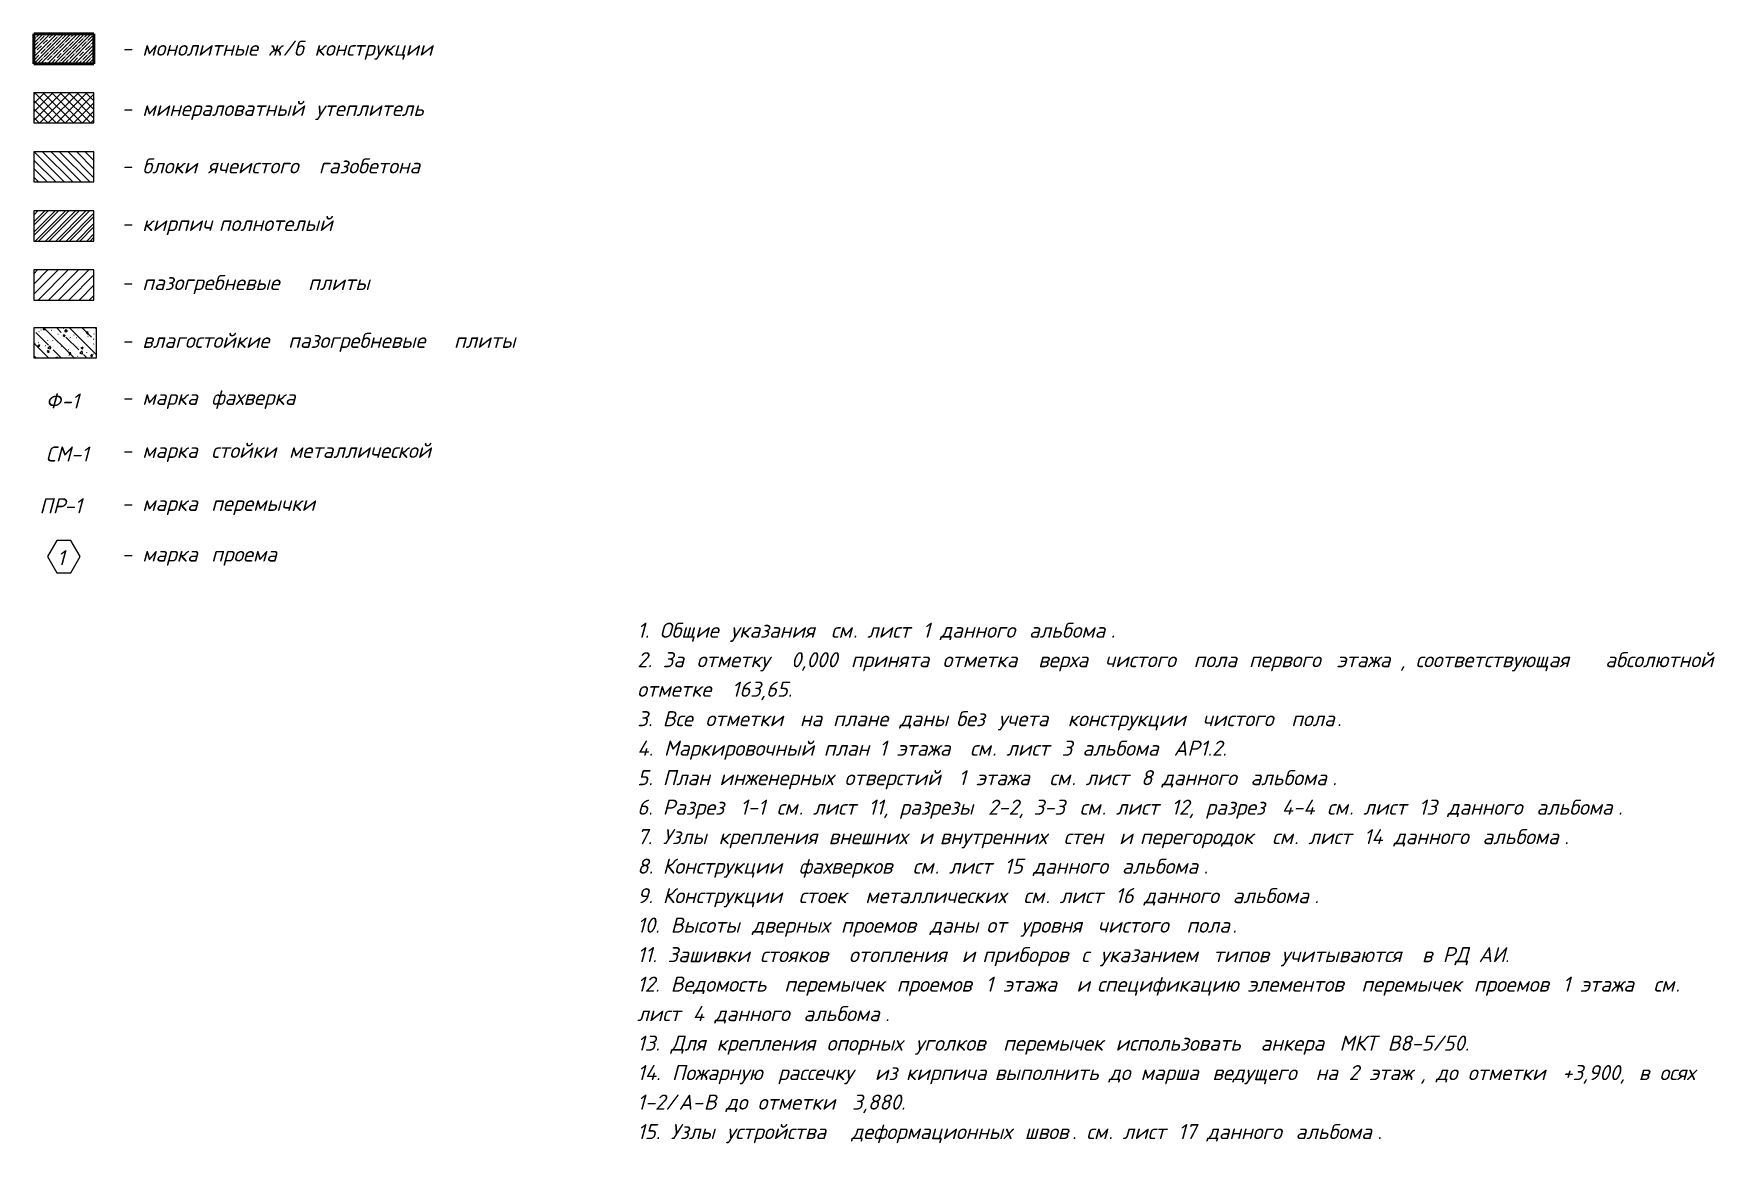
# Model space of a CAD drawing. Header units: millimetres. Extents: x 12986 to 523328, y -9759 to 30092.
# Drawn here: x 12986 to 40994, y -594 to 17819 of the extents above; entities that cross this region are included whole.
import ezdxf

# ---------------------------------------------------------------- set-up
doc = ezdxf.new("R2010")
doc.units = ezdxf.units.MM
for name, color, linetype, lineweight in [('A-DETL-1', 7, 'Continuous', 50), ('A-DETL-2', 7, 'Continuous', 5), ('A-DETL-3', 7, 'Continuous', 13), ('A-DETL-GENF-1', 7, 'Continuous', 5), ('G-ANNO-TEXT', 7, 'Continuous', 9)]:
    doc.layers.add(name, color=color, linetype=linetype, lineweight=lineweight)
for name, color, linetype, lineweight, true_color in [('A-DETL-GENF-2', 7, 'Continuous', 5, 0xce0000), ('A-DETL-GENF-3', 7, 'Continuous', 5, 0x008000), ('A-DETL-GENF-4', 7, 'Continuous', 5, 0x0070df)]:
    doc.layers.add(name, color=color, linetype=linetype, lineweight=lineweight, true_color=true_color)
doc.styles.add('ISOCPEUR_I', font='isocpeui.ttf', dxfattribs={"height": 250})

msp = doc.modelspace()

# ---------------------------------------------------------------- texts
at = {"layer": 'G-ANNO-TEXT', "char_height": 250, "attachment_point": 1, "style": 'ISOCPEUR_I'}
for s, insert, width in [('\\fISOCPEUR|b0|i1|c204|p34|; ', (16725.59307, 17704.22396), 192.405), ('\\fISOCPEUR|b0|i1|c204|p34|;/', (17115.85349, 17704.22396), 224.4725), ('\\fISOCPEUR|b0|i1|c204|p34|;б', (17301.06182, 17704.22396), 224.4725), ('\\fISOCPEUR|b0|i1|c204|p34|; ', (17486.27016, 17704.22396), 192.405), ('- ', (14443.56182, 17704.22396), 416.8775), ('монолитные', (14787.52016, 17704.22396), 2348.944375), ('\\fISOCPEUR|b0|i1|c204|p34|;ж', (16884.34307, 17704.22396), 280.590625), ('конструкции', (17645.02016, 17704.22396), 2517.29875), ('- ', (14443.56182, 16704.22396), 416.8775), ('минераловатный', (14787.52016, 16704.22396), 3294.935625), ('\\fISOCPEUR|b0|i1|c204|p34|; ', (17506.11391, 16704.22396), 192.405), ('утеплитель', (17664.86391, 16704.22396), 2356.96125), ('блоки', (14787.52016, 15750.80449), 1122.3625), ('\\fISOCPEUR|b0|i1|c204|p34|; ', (15713.56182, 15750.80449), 192.405), ('\\fISOCPEUR|b0|i1|c204|p34|; ', (17559.03057, 15750.80449), 192.405), ('газобетона', (17717.78057, 15750.80449), 2332.910625), ('- ', (14443.56182, 15750.80449), 416.8775), ('ячеистого', (15872.31182, 15750.80449), 2044.303125), ('- ', (14443.56182, 14794.89909), 416.8775), ('кирпич', (14787.52016, 14794.89909), 1346.835), ('\\fISOCPEUR|b0|i1|c204|p34|; ', (15898.77016, 14794.89909), 192.405), ('полнотелый', (16057.52016, 14794.89909), 2324.89375), ('пазогребневые', (14787.52016, 13814.89909), 2950.21), ('плиты', (17539.18682, 13814.89909), 1202.53125), ('- ', (14443.56182, 13814.89909), 416.8775), ('- ', (14443.56182, 12854.89909), 416.8775), ('влагостойкие', (14787.52016, 12854.89909), 2741.77125), ('\\fISOCPEUR|b0|i1|c204|p34|; ', (17049.70766, 12854.89909), 192.405), ('пазогребневые', (17208.45766, 12854.89909), 2950.21), ('плиты', (19960.12432, 12854.89909), 1202.53125), ('\\fISOCPEUR|b0|i1|c204|p34|;Ф', (13185.5335, 11849.19897), 312.658125), ('-1', (13443.50225, 11849.19897), 384.81), ('- ', (14443.56182, 11909.19897), 416.8775), ('марка', (14787.52016, 11909.19897), 1194.514375), ('\\fISOCPEUR|b0|i1|c204|p34|; ', (15773.09307, 11909.19897), 192.405), ('фахверка', (15931.84307, 11909.19897), 1899.999375), ('СМ', (13185.5335, 10969.19897), 505.063125), ('-1', (13602.25225, 10969.19897), 384.81), ('марка', (14787.52016, 11029.19897), 1194.514375), ('\\fISOCPEUR|b0|i1|c204|p34|; ', (15773.09307, 11029.19897), 192.405), ('стойки', (15931.84307, 11029.19897), 1370.885625), ('\\fISOCPEUR|b0|i1|c204|p34|; ', (17062.93682, 11029.19897), 192.405), ('металлической', (17221.68682, 11029.19897), 2990.294375), ('- ', (14443.56182, 11029.19897), 416.8775), ('ПР', (13080.26639, 10109.19897), 497.04625), ('-1', (13490.37056, 10109.19897), 384.81), ('\\fISOCPEUR|b0|i1|c204|p34|; ', (15773.09307, 10149.19897), 192.405), ('- ', (14443.56182, 10149.19897), 416.8775), ('марка', (14787.52016, 10149.19897), 1194.514375), ('перемычки', (15931.84307, 10149.19897), 2068.35375), ('\\fISOCPEUR|b0|i1|c204|p34|;1', (13375.32225, 9249.19897), 160.3375), ('\\fISOCPEUR|b0|i1|c204|p34|; ', (15773.09307, 9309.19897), 192.405), ('- ', (14443.56182, 9309.19897), 416.8775), ('марка', (14787.52016, 9309.19897), 1194.514375), ('проема', (15931.84307, 9309.19897), 1394.93625), ('1. ', (23002.76182, 8045.09167), 448.945), ('Общие', (23373.17849, 8045.09167), 1234.59875), ('\\fISOCPEUR|b0|i1|c204|p34|; ', (24391.82432, 8045.09167), 192.405), ('указания', (24550.57432, 8045.09167), 1827.8475), ('\\fISOCPEUR|b0|i1|c204|p34|; ', (26058.69932, 8045.09167), 192.405), ('см', (26217.44932, 8045.09167), 440.928125), ('лист', (26819.37641, 8045.09167), 921.940625), (' 1 ', (27580.05349, 8045.09167), 545.1475), ('данного', (28029.84516, 8045.09167), 1595.358125), ('\\fISOCPEUR|b0|i1|c204|p34|; ', (29346.14724, 8045.09167), 192.405), ('альбома', (29504.89724, 8045.09167), 1643.459375), ('. ', (26581.25141, 8045.09167), 288.6075), ('\\fISOCPEUR|b0|i1|c204|p34|;.', (30860.88682, 8045.09167), 96.2025), ('2. ', (23002.76182, 7555.61251), 513.08), ('За', (23426.09516, 7555.61251), 489.029375), ('\\fISOCPEUR|b0|i1|c204|p34|; ', (23829.58474, 7555.61251), 192.405), ('отметку', (23988.33474, 7555.61251), 1707.594375), (' 0,000 ', (25397.24099, 7555.61251), 1394.93625), ('принята', (26548.17849, 7555.61251), 1651.47625), ('\\fISOCPEUR|b0|i1|c204|p34|; ', (27910.78266, 7555.61251), 192.405), ('отметка', (28069.53266, 7555.61251), 1731.645), ('\\fISOCPEUR|b0|i1|c204|p34|; ', (29498.28266, 7555.61251), 192.405), ('верха', (29657.03266, 7555.61251), 1146.413125), ('\\fISOCPEUR|b0|i1|c204|p34|; ', (30602.91807, 7555.61251), 192.405), ('чистого', (30761.66807, 7555.61251), 1595.358125), ('\\fISOCPEUR|b0|i1|c204|p34|; ', (32077.97016, 7555.61251), 192.405), ('пола', (32236.72016, 7555.61251), 921.940625), ('\\fISOCPEUR|b0|i1|c204|p34|; ', (32997.39724, 7555.61251), 192.405), ('первого', (33156.14724, 7555.61251), 1571.3075), ('\\fISOCPEUR|b0|i1|c204|p34|; ', (34452.60557, 7555.61251), 192.405), ('этажа', (34611.35557, 7555.61251), 1282.7), (', ', (35669.68891, 7555.61251), 304.64125), ('соответствующая', (35921.04307, 7555.61251), 3623.6275), ('\\fISOCPEUR|b0|i1|c204|p34|; ', (38910.83474, 7555.61251), 192.405), ('абсолютной', (39069.58474, 7555.61251), 2332.910625), ('\\fISOCPEUR|b0|i1|c204|p34|; ', (40994.42849, 7555.61251), 192.405), (' 163,65.', (24411.66807, 7066.13334), 1459.07125), ('отметке', (23002.76182, 7066.13334), 1707.594375), ('3. ', (23002.76182, 6576.65417), 513.08), ('Все', (23426.09516, 6576.65417), 665.400625), ('\\fISOCPEUR|b0|i1|c204|p34|; ', (23975.10557, 6576.65417), 192.405), ('отметки', (24133.85557, 6576.65417), 1707.594375), ('\\fISOCPEUR|b0|i1|c204|p34|; ', (25542.76182, 6576.65417), 192.405), ('на', (25701.51182, 6576.65417), 472.995625), ('\\fISOCPEUR|b0|i1|c204|p34|; ', (26091.77224, 6576.65417), 192.405), ('плане', (26250.52224, 6576.65417), 1146.413125), ('\\fISOCPEUR|b0|i1|c204|p34|; ', (27196.40766, 6576.65417), 192.405), ('даны', (27355.15766, 6576.65417), 945.99125), ('\\fISOCPEUR|b0|i1|c204|p34|; ', (28135.67849, 6576.65417), 192.405), ('без', (28294.42849, 6576.65417), 657.38375), ('\\fISOCPEUR|b0|i1|c204|p34|; ', (28836.82432, 6576.65417), 192.405), ('учета', (28995.57432, 6576.65417), 1202.53125), ('\\fISOCPEUR|b0|i1|c204|p34|; ', (29987.76182, 6576.65417), 192.405), ('конструкции', (30146.51182, 6576.65417), 2517.29875), ('\\fISOCPEUR|b0|i1|c204|p34|; ', (32223.49099, 6576.65417), 192.405), ('чистого', (32382.24099, 6576.65417), 1595.358125), ('\\fISOCPEUR|b0|i1|c204|p34|; ', (33698.54307, 6576.65417), 192.405), ('пола', (33857.29307, 6576.65417), 921.940625), ('\\fISOCPEUR|b0|i1|c204|p34|;.', (34617.97016, 6576.65417), 96.2025), ('4. ', (23002.76182, 6087.17501), 537.130625), ('Маркировочный', (23445.93891, 6087.17501), 3022.361875), ('\\fISOCPEUR|b0|i1|c204|p34|; ', (25939.63682, 6087.17501), 192.405), ('план', (26098.38682, 6087.17501), 921.940625), (' 1 ', (26859.06391, 6087.17501), 545.1475), ('этажа', (27308.85557, 6087.17501), 1282.7), ('\\fISOCPEUR|b0|i1|c204|p34|; ', (28367.18891, 6087.17501), 192.405), ('см', (28525.93891, 6087.17501), 440.928125), ('лист', (29127.86599, 6087.17501), 921.940625), (' 3 ', (29888.54307, 6087.17501), 609.2825), ('альбома', (30391.25141, 6087.17501), 1643.459375), ('\\fISOCPEUR|b0|i1|c204|p34|; ', (31747.24099, 6087.17501), 192.405), ('АР', (31905.99099, 6087.17501), 529.11375), ('1.2.', (32342.55349, 6087.17501), 577.215), ('. ', (28889.74099, 6087.17501), 288.6075), ('5. ', (23002.76182, 5597.69584), 513.08), ('План', (23426.09516, 5597.69584), 945.99125), ('\\fISOCPEUR|b0|i1|c204|p34|; ', (24206.61599, 5597.69584), 192.405), ('инженерных', (24365.36599, 5597.69584), 2324.89375), ('\\fISOCPEUR|b0|i1|c204|p34|; ', (26283.59516, 5597.69584), 192.405), ('отверстий', (26442.34516, 5597.69584), 2100.42125), (' 1 ', (28175.36599, 5597.69584), 545.1475), ('этажа', (28625.15766, 5597.69584), 1282.7), ('\\fISOCPEUR|b0|i1|c204|p34|; ', (29683.49099, 5597.69584), 192.405), ('см', (29842.24099, 5597.69584), 440.928125), ('. ', (30206.04307, 5597.69584), 288.6075), ('лист', (30444.16807, 5597.69584), 921.940625), (' 8 ', (31204.84516, 5597.69584), 609.2825), ('данного', (31707.55349, 5597.69584), 1595.358125), ('\\fISOCPEUR|b0|i1|c204|p34|; ', (33023.85557, 5597.69584), 192.405), ('альбома', (33182.60557, 5597.69584), 1643.459375), ('\\fISOCPEUR|b0|i1|c204|p34|;.', (34538.59516, 5597.69584), 96.2025), ('6. ', (23002.76182, 5108.21667), 513.08), ('Разрез', (23426.09516, 5108.21667), 1362.86875), (' 1-1 ', (24550.57432, 5108.21667), 929.9575), (' 11, ', (26680.47016, 5108.21667), 817.72125), ('разрезы', (27355.15766, 5108.21667), 1587.34125), (' 2-2, 3-3 ', (28664.84516, 5108.21667), 2036.28625), (' 12, ', (31707.55349, 5108.21667), 881.85625), ('разрез', (32435.15766, 5108.21667), 1338.818125), (' 4-4 ', (33539.79307, 5108.21667), 1106.32875), (' 13 ', (35815.20974, 5108.21667), 769.62), ('\\fISOCPEUR|b0|i1|c204|p34|; ', (37766.51182, 5108.21667), 192.405), ('альбома', (37925.26182, 5108.21667), 1643.459375), ('см', (25317.86599, 5108.21667), 440.928125), ('. ', (25681.66807, 5108.21667), 288.6075), ('лист', (25919.79307, 5108.21667), 921.940625), ('см', (30344.94932, 5108.21667), 440.928125), ('. ', (30708.75141, 5108.21667), 288.6075), ('лист', (30946.87641, 5108.21667), 921.940625), ('см', (34452.60557, 5108.21667), 440.928125), ('. ', (34816.40766, 5108.21667), 288.6075), ('лист', (35054.53266, 5108.21667), 921.940625), ('данного', (36450.20974, 5108.21667), 1595.358125), ('\\fISOCPEUR|b0|i1|c204|p34|;.', (39281.25141, 5108.21667), 96.2025), ('7. ', (23002.76182, 4618.73751), 513.08), ('Узлы', (23426.09516, 4618.73751), 929.9575), ('\\fISOCPEUR|b0|i1|c204|p34|; ', (24193.38682, 4618.73751), 192.405), ('крепления', (24352.13682, 4618.73751), 2020.2525), ('\\fISOCPEUR|b0|i1|c204|p34|; ', (26019.01182, 4618.73751), 192.405), ('внешних', (26177.76182, 4618.73751), 1627.425625), ('\\fISOCPEUR|b0|i1|c204|p34|; ', (27520.52224, 4618.73751), 192.405), ('\\fISOCPEUR|b0|i1|c204|p34|;и', (27679.27224, 4618.73751), 224.4725), ('\\fISOCPEUR|b0|i1|c204|p34|; ', (27864.48057, 4618.73751), 192.405), ('внутренних', (28023.23057, 4618.73751), 2300.843125), ('\\fISOCPEUR|b0|i1|c204|p34|; ', (29921.61599, 4618.73751), 192.405), ('стен', (30080.36599, 4618.73751), 921.940625), ('\\fISOCPEUR|b0|i1|c204|p34|; ', (30841.04307, 4618.73751), 192.405), ('\\fISOCPEUR|b0|i1|c204|p34|;и', (30999.79307, 4618.73751), 224.4725), ('\\fISOCPEUR|b0|i1|c204|p34|; ', (31185.00141, 4618.73751), 192.405), ('перегородок', (31343.75141, 4618.73751), 2469.1975), ('\\fISOCPEUR|b0|i1|c204|p34|; ', (33381.04307, 4618.73751), 192.405), ('см', (33539.79307, 4618.73751), 440.928125), ('лист', (34141.72016, 4618.73751), 921.940625), (' 14 ', (34902.39724, 4618.73751), 793.670625), ('данного', (35557.24099, 4618.73751), 1595.358125), ('\\fISOCPEUR|b0|i1|c204|p34|; ', (36873.54307, 4618.73751), 192.405), ('альбома', (37032.29307, 4618.73751), 1643.459375), ('. ', (33903.59516, 4618.73751), 288.6075), ('\\fISOCPEUR|b0|i1|c204|p34|;.', (38388.28266, 4618.73751), 96.2025), ('8. ', (23002.76182, 4129.25834), 513.08), ('Конструкции', (23426.09516, 4129.25834), 2541.349375), ('\\fISOCPEUR|b0|i1|c204|p34|; ', (25522.91807, 4129.25834), 192.405), ('фахверков', (25681.66807, 4129.25834), 2100.42125), ('\\fISOCPEUR|b0|i1|c204|p34|; ', (27414.68891, 4129.25834), 192.405), ('см', (27573.43891, 4129.25834), 440.928125), ('лист', (28175.36599, 4129.25834), 921.940625), (' 15 ', (28936.04307, 4129.25834), 769.62), ('данного', (29571.04307, 4129.25834), 1595.358125), ('\\fISOCPEUR|b0|i1|c204|p34|; ', (30887.34516, 4129.25834), 192.405), ('альбома', (31046.09516, 4129.25834), 1643.459375), ('. ', (27937.24099, 4129.25834), 288.6075), ('\\fISOCPEUR|b0|i1|c204|p34|;.', (32402.08474, 4129.25834), 96.2025), ('альбома', (32884.94932, 3639.77917), 1643.459375), ('9. ', (23002.76182, 3639.77917), 513.08), ('Конструкции', (23426.09516, 3639.77917), 2541.349375), ('\\fISOCPEUR|b0|i1|c204|p34|; ', (25522.91807, 3639.77917), 192.405), ('стоек', (25681.66807, 3639.77917), 1146.413125), ('\\fISOCPEUR|b0|i1|c204|p34|; ', (26627.55349, 3639.77917), 192.405), ('металлических', (26786.30349, 3639.77917), 2990.294375), ('\\fISOCPEUR|b0|i1|c204|p34|; ', (29253.54307, 3639.77917), 192.405), ('см', (29412.29307, 3639.77917), 440.928125), ('. ', (29776.09516, 3639.77917), 288.6075), ('лист', (30014.22016, 3639.77917), 921.940625), (' 16 ', (30774.89724, 3639.77917), 769.62), ('данного', (31409.89724, 3639.77917), 1595.358125), ('\\fISOCPEUR|b0|i1|c204|p34|; ', (32726.19932, 3639.77917), 192.405), ('\\fISOCPEUR|b0|i1|c204|p34|;.', (34240.93891, 3639.77917), 96.2025), ('10. ', (23002.76182, 3150.30001), 673.4175), ('Высоты', (23558.38682, 3150.30001), 1443.0375), ('\\fISOCPEUR|b0|i1|c204|p34|; ', (24749.01182, 3150.30001), 192.405), ('\\fISOCPEUR|b0|i1|c204|p34|; ', (26224.06391, 3150.30001), 192.405), ('\\fISOCPEUR|b0|i1|c204|p34|; ', (27699.11599, 3150.30001), 192.405), ('\\fISOCPEUR|b0|i1|c204|p34|; ', (28638.38682, 3150.30001), 192.405), ('\\fISOCPEUR|b0|i1|c204|p34|; ', (29213.85557, 3150.30001), 192.405), ('\\fISOCPEUR|b0|i1|c204|p34|; ', (30483.85557, 3150.30001), 192.405), ('\\fISOCPEUR|b0|i1|c204|p34|; ', (31958.90766, 3150.30001), 192.405), ('дверных', (24907.76182, 3150.30001), 1595.358125), ('проемов', (26382.81391, 3150.30001), 1595.358125), ('даны', (27857.86599, 3150.30001), 945.99125), ('от', (28797.13682, 3150.30001), 505.063125), ('уровня', (29372.60557, 3150.30001), 1346.835), ('чистого', (30642.60557, 3150.30001), 1595.358125), ('пола', (32117.65766, 3150.30001), 921.940625), ('\\fISOCPEUR|b0|i1|c204|p34|;.', (32878.33474, 3150.30001), 96.2025), ('11. ', (23002.76182, 2660.82084), 609.2825), ('Зашивки', (23505.47016, 2660.82084), 1667.51), ('\\fISOCPEUR|b0|i1|c204|p34|; ', (24881.30349, 2660.82084), 192.405), ('стояков', (25040.05349, 2660.82084), 1595.358125), ('\\fISOCPEUR|b0|i1|c204|p34|; ', (26356.35557, 2660.82084), 192.405), ('отопления', (26515.10557, 2660.82084), 2076.370625), ('\\fISOCPEUR|b0|i1|c204|p34|; ', (28228.28266, 2660.82084), 192.405), ('\\fISOCPEUR|b0|i1|c204|p34|;и', (28387.03266, 2660.82084), 224.4725), ('\\fISOCPEUR|b0|i1|c204|p34|; ', (28572.24099, 2660.82084), 192.405), ('приборов', (28730.99099, 2660.82084), 1795.78), ('\\fISOCPEUR|b0|i1|c204|p34|; ', (30212.65766, 2660.82084), 192.405), ('\\fISOCPEUR|b0|i1|c204|p34|;с', (30371.40766, 2660.82084), 192.405), ('\\fISOCPEUR|b0|i1|c204|p34|; ', (30530.15766, 2660.82084), 192.405), ('указанием', (30688.90766, 2660.82084), 2076.370625), ('\\fISOCPEUR|b0|i1|c204|p34|; ', (32402.08474, 2660.82084), 192.405), ('типов', (32560.83474, 2660.82084), 1178.480625), ('\\fISOCPEUR|b0|i1|c204|p34|; ', (33533.17849, 2660.82084), 192.405), ('учитываются', (33691.92849, 2660.82084), 2637.551875), ('\\fISOCPEUR|b0|i1|c204|p34|; ', (35868.12641, 2660.82084), 192.405), ('\\fISOCPEUR|b0|i1|c204|p34|;в', (36026.87641, 2660.82084), 224.4725), ('\\fISOCPEUR|b0|i1|c204|p34|; ', (36212.08474, 2660.82084), 192.405), ('РД', (36370.83474, 2660.82084), 529.11375), ('\\fISOCPEUR|b0|i1|c204|p34|; ', (36807.39724, 2660.82084), 192.405), ('АИ', (36966.14724, 2660.82084), 529.11375), ('\\fISOCPEUR|b0|i1|c204|p34|;.', (37402.70974, 2660.82084), 96.2025), ('12. ', (23002.76182, 2171.34167), 673.4175), ('Ведомость', (23558.38682, 2171.34167), 2092.404375), ('\\fISOCPEUR|b0|i1|c204|p34|; ', (25284.79307, 2171.34167), 192.405), ('перемычек', (25443.54307, 2171.34167), 2068.35375), ('\\fISOCPEUR|b0|i1|c204|p34|; ', (27150.10557, 2171.34167), 192.405), ('проемов', (27308.85557, 2171.34167), 1595.358125), (' 1 ', (28625.15766, 2171.34167), 545.1475), ('этажа', (29074.94932, 2171.34167), 1282.7), ('\\fISOCPEUR|b0|i1|c204|p34|; ', (30133.28266, 2171.34167), 192.405), ('\\fISOCPEUR|b0|i1|c204|p34|;и', (30292.03266, 2171.34167), 224.4725), ('\\fISOCPEUR|b0|i1|c204|p34|; ', (30477.24099, 2171.34167), 192.405), ('спецификацию', (30635.99099, 2171.34167), 2829.956875), ('\\fISOCPEUR|b0|i1|c204|p34|; ', (32970.93891, 2171.34167), 192.405), ('элементов', (33129.68891, 2171.34167), 2100.42125), ('\\fISOCPEUR|b0|i1|c204|p34|; ', (34862.70974, 2171.34167), 192.405), ('перемычек', (35021.45974, 2171.34167), 2068.35375), ('\\fISOCPEUR|b0|i1|c204|p34|; ', (36728.02224, 2171.34167), 192.405), ('проемов', (36886.77224, 2171.34167), 1595.358125), (' 1 ', (38203.07432, 2171.34167), 545.1475), ('этажа', (38652.86599, 2171.34167), 1282.7), ('\\fISOCPEUR|b0|i1|c204|p34|; ', (39711.19932, 2171.34167), 192.405), ('см', (39869.94932, 2171.34167), 440.928125), (' 4 ', (23763.43891, 1681.86251), 633.333125), ('\\fISOCPEUR|b0|i1|c204|p34|; ', (25602.29307, 1681.86251), 192.405), ('альбома', (25761.04307, 1681.86251), 1643.459375), ('. ', (40233.75141, 2171.34167), 288.6075), ('лист', (23002.76182, 1681.86251), 921.940625), ('данного', (24285.99099, 1681.86251), 1595.358125), ('\\fISOCPEUR|b0|i1|c204|p34|;.', (27117.03266, 1681.86251), 96.2025), ('13. ', (23002.76182, 1192.38334), 673.4175), ('Для', (23558.38682, 1192.38334), 729.535625), ('\\fISOCPEUR|b0|i1|c204|p34|; ', (24160.31391, 1192.38334), 192.405), ('\\fISOCPEUR|b0|i1|c204|p34|; ', (25985.93891, 1192.38334), 192.405), ('\\fISOCPEUR|b0|i1|c204|p34|; ', (27460.99099, 1192.38334), 192.405), ('\\fISOCPEUR|b0|i1|c204|p34|; ', (28916.19932, 1192.38334), 192.405), ('\\fISOCPEUR|b0|i1|c204|p34|; ', (30781.51182, 1192.38334), 192.405), ('использовать', (30940.26182, 1192.38334), 2725.7375), ('\\fISOCPEUR|b0|i1|c204|p34|; ', (33189.22016, 1192.38334), 192.405), ('\\fISOCPEUR|b0|i1|c204|p34|; ', (34498.90766, 1192.38334), 192.405), ('МКТ', (34657.65766, 1192.38334), 777.636875), ('\\fISOCPEUR|b0|i1|c204|p34|; ', (35299.27224, 1192.38334), 192.405), ('\\fISOCPEUR|b0|i1|c204|p34|;В', (35458.02224, 1192.38334), 248.523125), ('8-5/50.', (35663.07432, 1192.38334), 1443.0375), ('крепления', (24319.06391, 1192.38334), 2020.2525), ('опорных', (26144.68891, 1192.38334), 1595.358125), ('уголков', (27619.74099, 1192.38334), 1571.3075), ('перемычек', (29074.94932, 1192.38334), 2068.35375), ('анкера', (33347.97016, 1192.38334), 1394.93625), ('14. ', (23002.76182, 702.90417), 697.468125), ('Пожарную', (23578.23057, 702.90417), 1940.08375), ('\\fISOCPEUR|b0|i1|c204|p34|; ', (25178.95974, 702.90417), 192.405), ('рассечку', (25337.70974, 702.90417), 1755.695625), ('\\fISOCPEUR|b0|i1|c204|p34|; ', (26786.30349, 702.90417), 192.405), ('из', (26945.05349, 702.90417), 432.91125), ('\\fISOCPEUR|b0|i1|c204|p34|; ', (27302.24099, 702.90417), 192.405), ('кирпича', (27460.99099, 702.90417), 1595.358125), ('\\fISOCPEUR|b0|i1|c204|p34|; ', (28777.29307, 702.90417), 192.405), ('выполнить', (28936.04307, 702.90417), 2100.42125), ('\\fISOCPEUR|b0|i1|c204|p34|; ', (30669.06391, 702.90417), 192.405), ('до', (30827.81391, 702.90417), 448.945), ('\\fISOCPEUR|b0|i1|c204|p34|; ', (31198.23057, 702.90417), 192.405), ('марша', (31356.98057, 702.90417), 1250.6325), ('\\fISOCPEUR|b0|i1|c204|p34|; ', (32388.85557, 702.90417), 192.405), ('ведущего', (32547.60557, 702.90417), 1883.965625), ('\\fISOCPEUR|b0|i1|c204|p34|; ', (34102.03266, 702.90417), 192.405), ('на', (34260.78266, 702.90417), 472.995625), (' 2 ', (34651.04307, 702.90417), 609.2825), ('этаж', (35153.75141, 702.90417), 1034.176875), ('до', (36258.38682, 702.90417), 448.945), ('\\fISOCPEUR|b0|i1|c204|p34|; ', (36628.80349, 702.90417), 192.405), ('отметки', (36787.55349, 702.90417), 1707.594375), (' +3,900, ', (38196.45974, 702.90417), 1731.645), ('\\fISOCPEUR|b0|i1|c204|p34|;в', (39625.20974, 702.90417), 224.4725), ('\\fISOCPEUR|b0|i1|c204|p34|; ', (39810.41807, 702.90417), 192.405), ('осях', (39969.16807, 702.90417), 865.8225), ('\\fISOCPEUR|b0|i1|c204|p34|; ', (40683.54307, 702.90417), 192.405), (', ', (36007.03266, 702.90417), 304.64125), ('1-2/', (23002.76182, 213.42501), 833.755), ('\\fISOCPEUR|b0|i1|c204|p34|;А', (23690.67849, 213.42501), 280.590625), ('\\fISOCPEUR|b0|i1|c204|p34|;-', (23922.18891, 213.42501), 224.4725), ('\\fISOCPEUR|b0|i1|c204|p34|;В', (24107.39724, 213.42501), 248.523125), ('\\fISOCPEUR|b0|i1|c204|p34|; ', (24312.44932, 213.42501), 192.405), ('до', (24471.19932, 213.42501), 448.945), ('\\fISOCPEUR|b0|i1|c204|p34|; ', (24841.61599, 213.42501), 192.405), ('отметки', (25000.36599, 213.42501), 1707.594375), (' 3,880.', (26409.27224, 213.42501), 1298.73375), ('15. ', (23002.76182, -276.05416), 673.4175), ('Узлы', (23558.38682, -276.05416), 929.9575), ('\\fISOCPEUR|b0|i1|c204|p34|; ', (24325.67849, -276.05416), 192.405), ('устройства', (24484.42849, -276.05416), 2316.876875), ('\\fISOCPEUR|b0|i1|c204|p34|; ', (26396.04307, -276.05416), 192.405), ('\\fISOCPEUR|b0|i1|c204|p34|; ', (29273.38682, -276.05416), 192.405), (' 17 ', (31820.00141, -276.05416), 769.62), ('\\fISOCPEUR|b0|i1|c204|p34|; ', (33771.30349, -276.05416), 192.405), ('альбома', (33930.05349, -276.05416), 1643.459375), ('деформационных', (26554.79307, -276.05416), 3294.935625), ('швов', (29432.13682, -276.05416), 954.008125), ('. ', (30219.27224, -276.05416), 288.6075), ('см', (30457.39724, -276.05416), 440.928125), ('. ', (30821.19932, -276.05416), 288.6075), ('лист', (31059.32432, -276.05416), 921.940625), ('данного', (32455.00141, -276.05416), 1595.358125), ('\\fISOCPEUR|b0|i1|c204|p34|;.', (35286.04307, -276.05416), 96.2025)]:
    msp.add_mtext(s, dxfattribs=dict(at, insert=insert, width=width))

# ---------------------------------------------------------------- hatches: boundary and pattern name
at = {"layer": 'A-DETL-GENF-1'}
h = msp.add_hatch(dxfattribs=at)
h.set_pattern_fill('FP_1', color=256, style=0, pattern_type=2)
h.set_pattern_definition([(45, (0, 0), (-57.02463, 57.02463), []), (45, (57.025, 0), (-57.02463, 57.02463), [100.806, -20.161, 3.353, -16.808])])
h.paths.add_polyline_path([(13985.76617, 17318.59982), (13985.76617, 17818.59982), (12985.76617, 17818.59982), (12985.76617, 17318.59982)], flags=0)
h = msp.add_hatch(dxfattribs=at)
h.set_pattern_fill('FP_2', color=256, style=0, pattern_type=2)
h.set_pattern_definition([(45, (0, 0), (-70.7107, 70.7107), []), (135, (0, 0), (-70.7107, -70.7107), [])])
h.paths.add_polyline_path([(13985.76617, 16338.59982), (13985.76617, 16838.59982), (12985.76617, 16838.59982), (12985.76617, 16338.59982)], flags=0)
h = msp.add_hatch(dxfattribs=at)
h.set_pattern_fill('FP_4', color=256, style=0, pattern_type=2)
h.set_pattern_definition([(45, (0, 0), (-85.5366, 85.5366), []), (45, (57.02, 0), (-85.5366, 85.5366), [])])
h.paths.add_polyline_path([(13985.76617, 14378.59982), (13985.76617, 14878.59982), (12985.76617, 14878.59982), (12985.76617, 14378.59982)], flags=0)
at = {"layer": 'A-DETL-GENF-2'}
h = msp.add_hatch(dxfattribs=at)
h.set_pattern_fill('FP_3', color=256, style=0, pattern_type=2)
h.set_pattern_definition([(135, (0, 0), (-70.7107, -70.7107), [])])
h.paths.add_polyline_path([(13985.76617, 15358.59982), (13985.76617, 15858.59982), (12985.76617, 15858.59982), (12985.76617, 15358.59982)], flags=0)
at = {"layer": 'A-DETL-GENF-3'}
h = msp.add_hatch(dxfattribs=at)
h.set_pattern_fill('FP_5', color=256, style=0, pattern_type=2)
h.set_pattern_definition([(45, (0, 0), (-84.8528, 84.8528), [])])
h.paths.add_polyline_path([(13985.76617, 13398.59982), (13985.76617, 13898.59982), (12985.76617, 13898.59982), (12985.76617, 13398.59982)], flags=0)
at = {"layer": 'A-DETL-GENF-4'}
h = msp.add_hatch(dxfattribs=at)
h.set_pattern_fill('FP_6', color=256, style=0, pattern_type=2)
h.set_pattern_definition([(135, (0, 0), (-212.132, -212.132), [300, -50, 10, -50]), (135, (0, 212), (-212.132, -212.132), []), (50, (0, 0), (358.6306, -31.376), [37.5, -412.5]), (355, (0, 0), (-69.376, 376.096), [30, -330]), (100.451, (29.9, -2.6), (289.257, 344.7173), [31.87, -350.571]), (46.184, (0, 100), (533.62, -82.761), [56.25, -618.75]), (96.636, (44.47, 93.1), (467.328, 487.062), [47.805, -525.856]), (351.184, (0, 100), (467.333, 487.058), [45, -495]), (21, (50, 75), (298.454, -201.3095), [37.5, -412.5]), (326, (50, 75), (121.657, 362.575), [30, -330]), (71.451, (74.87, 58.22), (420.112, 161.262), [31.87, -350.571]), (37.5, (0, 0), (6.0799, 166.4469), [3.353, -322.647, 3.353, -331.647, -331.25]), (37.5, (0, 0), (6.0799, 166.4469), [-661, 3.353, -327.897]), (7.5, (0, 0), (131.5348, 197.2059), [3.353, -187.647, 3.353, -315.147, -126.25]), (7.5, (0, 0), (131.5348, 197.2059), [-509.5, 3.353, -122.897]), (327.5, (-111.5, 0), (266.9112, -11.2774), [3.353, -121.647, 3.353, -386.647, -517.5]), (327.5, (-111.5, 0), (266.9112, -11.2774), [-515, 3.353, -514.147]), (317.5, (-161.5, 0), (291.593, 50.0525), [3.353, -159.147, 3.353, -255.647, -367.5]), (317.5, (-161.5, 0), (291.593, 50.0525), [-421.5, 3.353, -364.147])])
h.paths.add_polyline_path([(14024.66245, 12438.59982), (14024.66245, 12938.59982), (12985.76617, 12938.59982), (12985.76617, 12438.59982)], flags=0)

# ---------------------------------------------------------------- linework, layer by layer
at = {"layer": 'A-DETL-1'}
for p, q in [((13985.76617, 17818.59982), (12985.76617, 17818.59982)), ((12985.76617, 17818.59982), (12985.76617, 17318.59982)), ((13985.76617, 17318.59982), (13985.76617, 17818.59982)), ((12985.76617, 17318.59982), (13985.76617, 17318.59982))]:
    msp.add_line(p, q, dxfattribs=at)
at = {"layer": 'A-DETL-2'}
for p, q in [((13985.76617, 16838.59982), (12985.76617, 16838.59982)), ((12985.76617, 16838.59982), (12985.76617, 16338.59982)), ((13985.76617, 16338.59982), (13985.76617, 16838.59982)), ((12985.76617, 16338.59982), (13985.76617, 16338.59982)), ((13370.29612, 9411.57399), (13214.41155, 9141.57399)), ((13601.23623, 9411.57399), (13370.29612, 9411.57399)), ((13757.1208, 9141.57399), (13601.23623, 9411.57399)), ((13214.41155, 9141.57399), (13370.29612, 8871.57399)), ((13601.23623, 8871.57399), (13757.1208, 9141.57399)), ((13370.29612, 8871.57399), (13601.23623, 8871.57399))]:
    msp.add_line(p, q, dxfattribs=at)
at = {"layer": 'A-DETL-3'}
for p, q in [((13985.76617, 15858.59982), (12985.76617, 15858.59982)), ((12985.76617, 15858.59982), (12985.76617, 15358.59982)), ((13985.76617, 15358.59982), (13985.76617, 15858.59982)), ((12985.76617, 15358.59982), (13985.76617, 15358.59982)), ((13985.76617, 14878.59982), (12985.76617, 14878.59982)), ((12985.76617, 14878.59982), (12985.76617, 14378.59982)), ((13985.76617, 14378.59982), (13985.76617, 14878.59982)), ((12985.76617, 14378.59982), (13985.76617, 14378.59982)), ((13985.76617, 13898.59982), (12985.76617, 13898.59982)), ((12985.76617, 13898.59982), (12985.76617, 13398.59982)), ((13985.76617, 13398.59982), (13985.76617, 13898.59982)), ((12985.76617, 13398.59982), (13985.76617, 13398.59982)), ((14024.66245, 12938.59982), (12985.76617, 12938.59982)), ((12985.76617, 12938.59982), (12985.76617, 12438.59982)), ((14024.66245, 12438.59982), (14024.66245, 12938.59982)), ((12985.76617, 12438.59982), (14024.66245, 12438.59982))]:
    msp.add_line(p, q, dxfattribs=at)

msp.set_redraw_order([(e.dxf.handle, doc.entitydb.next_handle()) for e in msp.query("TEXT MTEXT ATTDEF DIMENSION ARC_DIMENSION")])  # texts and dimensions are drawn at this point

doc.saveas('drawing.dxf')
